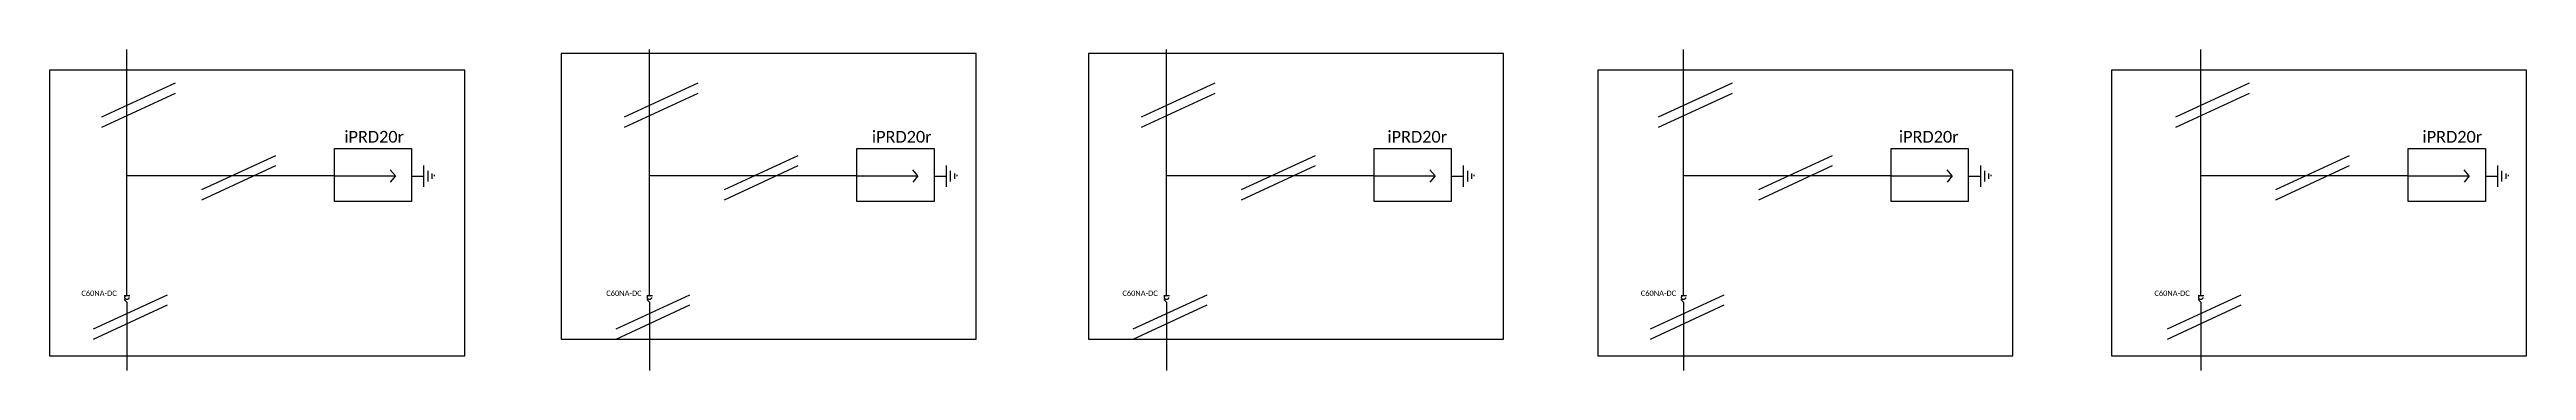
# Model space of a CAD drawing. Header units: inches. Extents: x 9190 to 83177, y 6945 to 19665.
# Drawn here: x 49026 to 51659, y 17173 to 17514 of the extents above; entities that cross this region are included whole.
import ezdxf

# ---------------------------------------------------------------- set-up
doc = ezdxf.new("R2010")
doc.units = ezdxf.units.IN
doc.header["$MEASUREMENT"] = 0
doc.linetypes.add('ACAD_ISO02W100', pattern=[15, 12, -3])
doc.styles.get("Standard").update_dxf_attribs({"font": 'arial.ttf'})

msp = doc.modelspace()

# ---------------------------------------------------------------- texts
at = {"attachment_point": 1}
for s, width, gutter_width, insert, char_height in [('{\\fCalibri|b0|i0|c0|p34;\\H0.91667x;iPRD20r}', 179.489, 67.9, (49339.6, 17427.9), 13.583), ('{\\fCalibri|b0|i0|c0|p34;\\H0.91667x;iPRD20r}', 179.489, 67.9, (49900.5, 17427.9), 13.583), ('{\\fCalibri|b0|i0|c0|p34;\\H0.91667x;iPRD20r}', 179.489, 67.9, (50448.5, 17427.9), 13.583), ('{\\fCalibri|b0|i0|c0|p34;\\H0.91667x;iPRD20r}', 179.489, 67.9, (50992.3, 17427.9), 13.583), ('{\\fCalibri|b0|i0|c0|p34;\\H0.91667x;iPRD20r}', 179.489, 67.9, (51548.9, 17427.9), 13.583), ('{\\fCalibri|b0|i0|c0|p34;\\H0.91667x;C60NA-DC}', 42.658, 31.1, (49060.1, 17258.2), 6.221), ('{\\fCalibri|b0|i0|c0|p34;\\H0.91667x;C60NA-DC}', 42.658, 31.1, (49618.1, 17258.2), 6.221), ('{\\fCalibri|b0|i0|c0|p34;\\H0.91667x;C60NA-DC}', 42.658, 31.1, (50166.8, 17258.2), 6.221), ('{\\fCalibri|b0|i0|c0|p34;\\H0.91667x;C60NA-DC}', 42.658, 31.1, (50717.9, 17258.2), 6.221), ('{\\fCalibri|b0|i0|c0|p34;\\H0.91667x;C60NA-DC}', 42.658, 31.1, (51263.9, 17258.2), 6.221)]:
    msp.add_mtext_dynamic_manual_height_columns(s, width=width, gutter_width=gutter_width, heights=[0], dxfattribs=dict(at, insert=insert, char_height=char_height))

# ---------------------------------------------------------------- linework, layer by layer
for p, q in [((49108.5, 17253.1), (49108.5, 17514.4)), ((49664, 17253.1), (49664, 17514.4)), ((50213.7, 17253.1), (50213.7, 17514.4)), ((50763.4, 17253.1), (50763.4, 17514.4)), ((51313.2, 17253.1), (51313.2, 17514.4)), ((49081.9, 17442.7), (49160.3, 17479)), ((49081.9, 17431.8), (49160.3, 17468.2)), ((49637.4, 17442.7), (49715.8, 17479)), ((49637.4, 17431.8), (49715.8, 17468.2)), ((50187.1, 17442.7), (50265.5, 17479)), ((50187.1, 17431.8), (50265.5, 17468.2)), ((50736.8, 17442.7), (50815.3, 17479)), ((50736.8, 17431.8), (50815.3, 17468.2)), ((51286.6, 17442.7), (51365, 17479)), ((51286.6, 17431.8), (51365, 17468.2)), ((49329, 17380), (49108.5, 17380)), ((49188.3, 17365.5), (49266.7, 17401.8)), ((49188.3, 17354.6), (49266.7, 17391)), ((49884.6, 17380), (49664, 17380)), ((49743.8, 17365.5), (49822.2, 17401.8)), ((49743.8, 17354.6), (49822.2, 17391)), ((50434.3, 17380), (50213.7, 17380)), ((50293.5, 17365.5), (50371.9, 17401.8)), ((50293.5, 17354.6), (50371.9, 17391)), ((50984, 17380), (50763.4, 17380)), ((50843.3, 17365.5), (50921.7, 17401.8)), ((50843.3, 17354.6), (50921.7, 17391)), ((51533.7, 17380), (51313.2, 17380)), ((51393, 17365.5), (51471.4, 17401.8)), ((51393, 17354.6), (51471.4, 17391)), ((49073.1, 17217.4), (49151.5, 17253.8)), ((49105.6, 17248.6), (49108.5, 17246)), ((49628.6, 17217.4), (49707, 17253.8)), ((49661.1, 17248.6), (49664, 17246)), ((50178.3, 17217.4), (50256.8, 17253.8)), ((50210.9, 17248.6), (50213.7, 17246)), ((50728.1, 17217.4), (50806.5, 17253.8)), ((50760.6, 17248.6), (50763.4, 17246)), ((51277.8, 17217.4), (51356.2, 17253.8)), ((51310.3, 17248.6), (51313.2, 17246)), ((49073.1, 17206.6), (49151.5, 17242.9)), ((49108.5, 17246), (49108.5, 17173.3)), ((49628.6, 17206.6), (49707, 17242.9)), ((49664, 17246), (49664, 17173.3)), ((50178.3, 17206.6), (50256.8, 17242.9)), ((50213.7, 17246), (50213.7, 17173.3)), ((50728.1, 17206.6), (50806.5, 17242.9)), ((50763.4, 17246), (50763.4, 17173.3)), ((51277.8, 17206.6), (51356.2, 17242.9)), ((51313.2, 17246), (51313.2, 17173.3))]:
    msp.add_line(p, q)
at = {"color": 3}
for p, q in [((49329, 17380), (49393.9, 17380)), ((49393.9, 17380), (49388.4, 17386.4)), ((49393.9, 17380), (49388.4, 17373.6)), ((49411, 17379.8), (49424.2, 17379.8)), ((49424.2, 17379.8), (49424.2, 17391.2)), ((49424.2, 17368.4), (49424.2, 17379.8)), ((49428.6, 17379.8), (49428.6, 17385.5)), ((49428.6, 17374.1), (49428.6, 17379.8)), ((49433, 17379.8), (49433, 17382.6)), ((49433, 17376.9), (49433, 17379.8)), ((49435.5, 17379.8), (49435.5, 17381.2)), ((49884.6, 17380), (49949.4, 17380)), ((49949.4, 17380), (49943.9, 17386.4)), ((49949.4, 17380), (49943.9, 17373.6)), ((49966.5, 17379.8), (49979.8, 17379.8)), ((49979.8, 17379.8), (49979.8, 17391.2)), ((49979.8, 17368.4), (49979.8, 17379.8)), ((49984.2, 17379.8), (49984.2, 17385.5)), ((49984.2, 17374.1), (49984.2, 17379.8)), ((49988.6, 17379.8), (49988.6, 17382.6)), ((49988.6, 17376.9), (49988.6, 17379.8)), ((49991, 17379.8), (49991, 17381.2)), ((50434.3, 17380), (50499.2, 17380)), ((50499.2, 17380), (50493.6, 17386.4)), ((50499.2, 17380), (50493.6, 17373.6)), ((50516.2, 17379.8), (50529.5, 17379.8)), ((50529.5, 17379.8), (50529.5, 17391.2)), ((50529.5, 17368.4), (50529.5, 17379.8)), ((50533.9, 17379.8), (50533.9, 17385.5)), ((50533.9, 17374.1), (50533.9, 17379.8)), ((50538.3, 17379.8), (50538.3, 17382.6)), ((50538.3, 17376.9), (50538.3, 17379.8)), ((50540.7, 17379.8), (50540.7, 17381.2)), ((50984, 17380), (51048.9, 17380)), ((51048.9, 17380), (51043.4, 17386.4)), ((51048.9, 17380), (51043.4, 17373.6)), ((51066, 17379.8), (51079.2, 17379.8)), ((51079.2, 17379.8), (51079.2, 17391.2)), ((51079.2, 17368.4), (51079.2, 17379.8)), ((51083.6, 17379.8), (51083.6, 17385.5)), ((51083.6, 17374.1), (51083.6, 17379.8)), ((51088, 17379.8), (51088, 17382.6)), ((51088, 17376.9), (51088, 17379.8)), ((51090.4, 17379.8), (51090.4, 17381.2)), ((51533.7, 17380), (51598.6, 17380)), ((51598.6, 17380), (51593.1, 17386.4)), ((51598.6, 17380), (51593.1, 17373.6)), ((51615.7, 17379.8), (51628.9, 17379.8)), ((51628.9, 17379.8), (51628.9, 17391.2)), ((51628.9, 17368.4), (51628.9, 17379.8)), ((51633.3, 17379.8), (51633.3, 17385.5)), ((51633.3, 17374.1), (51633.3, 17379.8)), ((51637.7, 17379.8), (51637.7, 17382.6)), ((51637.7, 17376.9), (51637.7, 17379.8)), ((51640.2, 17379.8), (51640.2, 17381.2))]:
    msp.add_line(p, q, dxfattribs=at)
for points in [[(49467.6, 17492.3), (49026.2, 17492.3), (49026.2, 17188.7), (49467.6, 17188.7)], [(50011.4, 17510.1), (49570.1, 17510.1), (49570.1, 17206.6), (50011.4, 17206.6)], [(50572, 17510.1), (50130.6, 17510.1), (50130.6, 17206.6), (50572, 17206.6)], [(51113.5, 17492.3), (50672.2, 17492.3), (50672.2, 17188.7), (51113.5, 17188.7)], [(51659.4, 17492.3), (51218.1, 17492.3), (51218.1, 17188.7), (51659.4, 17188.7)]]:
    msp.add_lwpolyline(points, close=True)
at = {"color": 7}
for points in [[(49329, 17409.2), (49411, 17409.2), (49411, 17353), (49329, 17353)], [(49884.6, 17409.2), (49966.5, 17409.2), (49966.5, 17353), (49884.6, 17353)], [(50434.3, 17409.2), (50516.2, 17409.2), (50516.2, 17353), (50434.3, 17353)], [(50984, 17409.2), (51066, 17409.2), (51066, 17353), (50984, 17353)], [(51533.7, 17409.2), (51615.7, 17409.2), (51615.7, 17353), (51533.7, 17353)]]:
    msp.add_lwpolyline(points, close=True, dxfattribs=at)
for points in [[(49105.7, 17253.1), (49111.6, 17253.1)], [(49661.2, 17253.1), (49667.1, 17253.1)], [(50210.9, 17253.1), (50216.9, 17253.1)], [(50760.7, 17253.1), (50766.6, 17253.1)], [(51310.4, 17253.1), (51316.3, 17253.1)]]:
    msp.add_lwpolyline(points)
at = {"linetype": 'ACAD_ISO02W100'}
for centre in [(49108.5, 17250.9), (49664, 17250.9), (50213.7, 17250.9), (50763.4, 17250.9), (51313.2, 17250.9)]:
    msp.add_circle(centre, 2.21, dxfattribs=at)

msp.set_redraw_order([(e.dxf.handle, doc.entitydb.next_handle()) for e in msp.query("TEXT MTEXT ATTDEF DIMENSION ARC_DIMENSION")])  # texts and dimensions are drawn at this point

doc.saveas('drawing.dxf')
